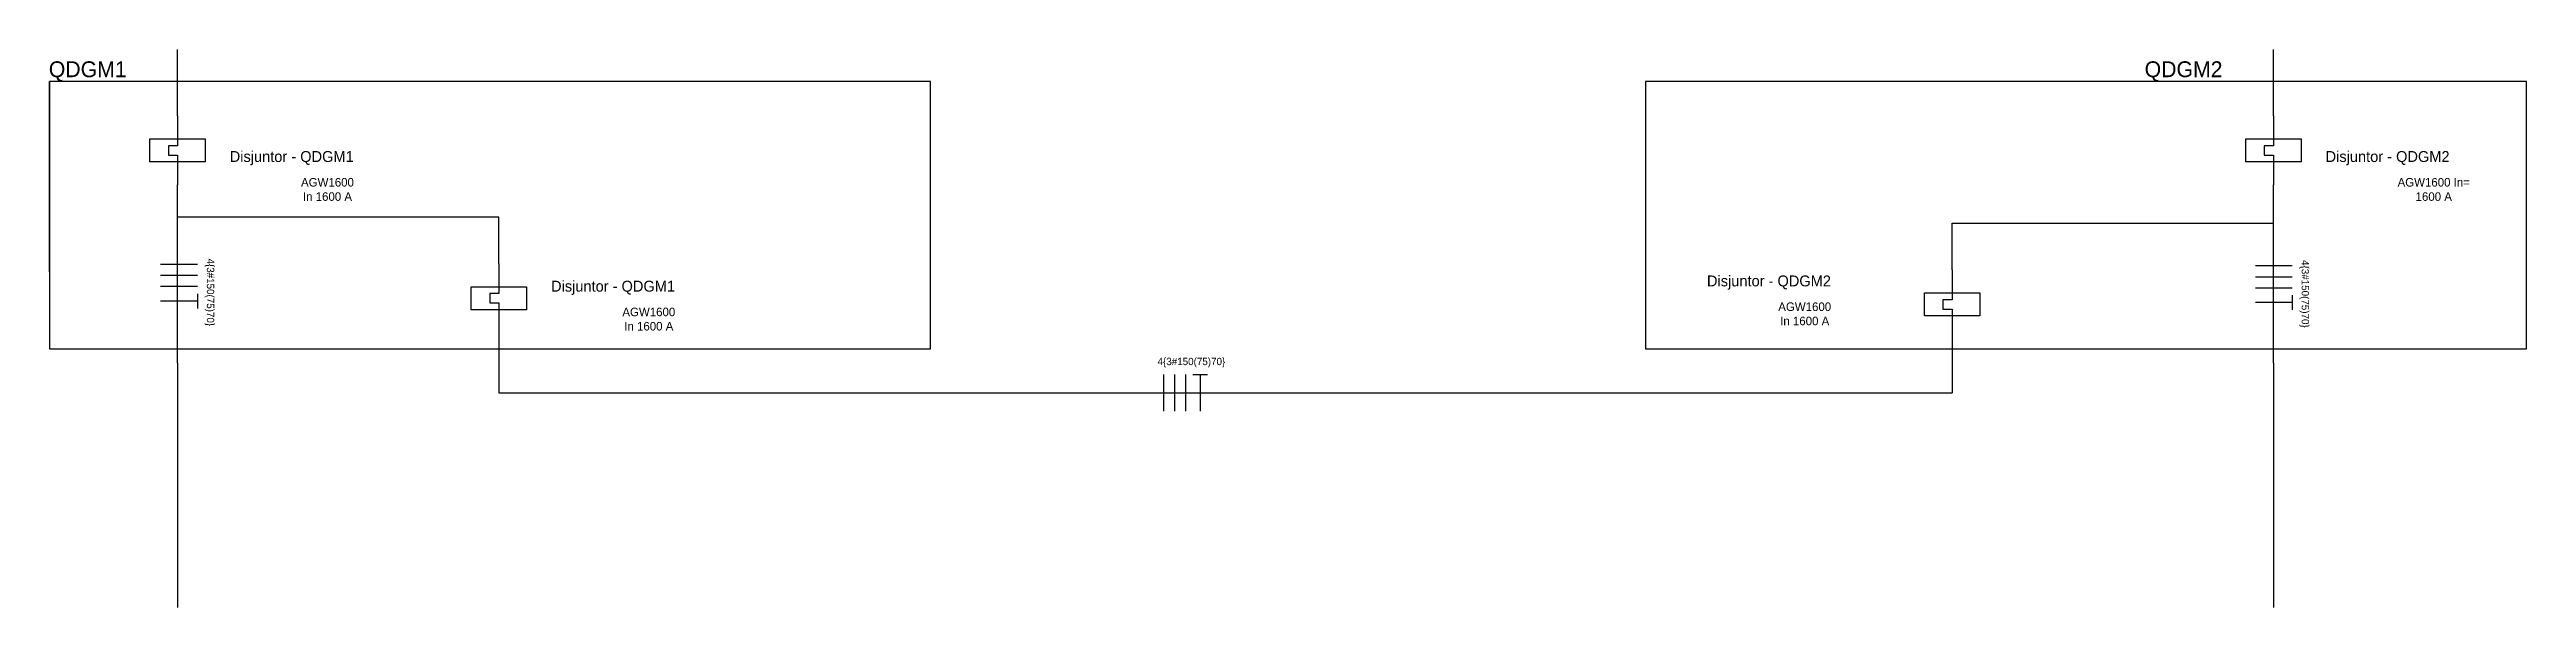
# Model space of a CAD drawing. Extents: x -543 to 641, y -146 to 322.
# Drawn here: x -459.5 to -325.1, y 8.1 to 38.4 of the extents above; entities that cross this region are included whole.
import ezdxf

# ---------------------------------------------------------------- set-up
doc = ezdxf.new("R2010")
doc.units = 0
doc.header["$MEASUREMENT"] = 0
doc.layers.add('ELET_UNIFILAR_TEXTO', color=4, linetype='Continuous')
doc.layers.add('ELT_UNIFILAR_DESENHO', color=5, linetype='Continuous')

msp = doc.modelspace()

# ---------------------------------------------------------------- texts
at = {"layer": 'ELET_UNIFILAR_TEXTO', "ltscale": 50}
for s, p in [('Disjuntor - QDGM1 ', (-449.703, 32.305)), ('Disjuntor - QDGM2 ', (-335.974, 32.305)), ('Disjuntor - QDGM1 ', (-432.266, 25.258)), ('Disjuntor - QDGM2 ', (-369.542, 25.544))]:
    msp.add_text(s, height=0.59177, dxfattribs=at).set_placement(p)
at = {"layer": 'ELET_UNIFILAR_TEXTO', "attachment_point": 1}
for s, insert, char_height, width in [('QDGM1', (-459.52, 37.775), 0.8616, 4.59511), ('\\pxsm1,qc;{\\H0.48889x;AGW1600 In= 1600 A \\H2.04545x; }', (-332.264, 31.433), 0.95165, 4.32015)]:
    msp.add_mtext(s, dxfattribs=dict(at, insert=insert, char_height=char_height, width=width))
for s, insert, char_height in [('QDGM2', (-345.791, 37.775), 0.8616), ('\\pxsm1,qc;{\\H0.48889x;AGW1600\\PIn 1600 A\\C7; \\H2.04545x; }', (-445.993, 31.433), 0.95165), ('\\pxsm1,qc;{\\H0.48889x;AGW1600\\PIn 1600 A \\H2.04545x;\\C7; }', (-428.556, 24.386), 0.95165), ('\\pxsm1,qc;{\\H0.48889x;AGW1600\\PIn 1600 A\\C7; \\H2.04545x; }', (-365.832, 24.672), 0.95165)]:
    msp.add_mtext(s, dxfattribs=dict(at, insert=insert, char_height=char_height))
at = {"layer": 'ELET_UNIFILAR_TEXTO', "char_height": 0.39879, "width": 3.11582, "attachment_point": 1, "rotation": 270}
for insert in [(-450.544, 27.059), (-336.873, 26.973)]:
    msp.add_mtext('\\A1;4\\{3#150(75)70\\}', dxfattribs=dict(at, insert=insert))
at = {"layer": 'ELT_UNIFILAR_DESENHO', "insert": (-399.356, 21.662), "char_height": 0.39879, "width": 3.11582, "attachment_point": 1}
msp.add_mtext('\\A1;4\\{3#150(75)70\\}', dxfattribs=at)

# ---------------------------------------------------------------- linework, layer by layer
at = {"layer": 'ELT_UNIFILAR_DESENHO'}
for p, q in [((-452.53, 34.807), (-452.53, 38.419)), ((-338.801, 34.807), (-338.801, 38.419)), ((-459.48, 26.336), (-459.48, 36.675)), ((-432.345, 36.675), (-459.48, 36.675)), ((-459.48, 36.675), (-459.48, 22.157)), ((-411.667, 36.675), (-432.345, 36.675)), ((-411.667, 26.336), (-411.667, 36.675)), ((-345.751, 36.675), (-372.885, 36.675)), ((-372.885, 36.675), (-372.885, 22.157)), ((-325.073, 36.675), (-345.751, 36.675)), ((-325.073, 26.336), (-325.073, 36.675)), ((-435.093, 29.311), (-452.53, 29.311)), ((-435.093, 26.775), (-435.093, 29.311)), ((-356.239, 26.435), (-356.239, 28.971)), ((-356.239, 28.971), (-338.801, 28.971)), ((-451.458, 26.738), (-453.452, 26.738)), ((-451.458, 26.139), (-453.452, 26.139)), ((-451.458, 25.541), (-453.452, 25.541)), ((-411.667, 22.157), (-411.667, 26.336)), ((-337.786, 26.652), (-339.78, 26.652)), ((-337.786, 26.053), (-339.78, 26.053)), ((-325.073, 22.157), (-325.073, 26.336)), ((-451.458, 24.746), (-453.452, 24.746)), ((-451.458, 25.145), (-451.458, 24.348)), ((-337.786, 25.455), (-339.78, 25.455)), ((-337.786, 24.66), (-339.78, 24.66)), ((-337.786, 25.059), (-337.786, 24.262)), ((-435.093, 23.026), (-435.093, 21.303)), ((-459.48, 22.157), (-411.667, 22.157)), ((-372.885, 22.157), (-325.073, 22.157)), ((-356.239, 22.686), (-356.239, 20.963)), ((-452.53, 21.383), (-452.53, 8.09)), ((-435.093, 21.303), (-435.093, 19.752)), ((-399.035, 20.749), (-399.035, 18.755)), ((-398.436, 20.749), (-398.436, 18.755)), ((-397.838, 20.749), (-397.838, 18.755)), ((-397.442, 20.749), (-396.645, 20.749)), ((-397.043, 20.749), (-397.043, 18.755)), ((-356.239, 20.963), (-356.239, 19.752)), ((-338.801, 21.383), (-338.801, 8.09)), ((-435.093, 19.752), (-363.532, 19.752)), ((-363.532, 19.752), (-356.239, 19.752))]:
    msp.add_line(p, q, dxfattribs=at)
at = {"layer": 'ELT_UNIFILAR_DESENHO', "ltscale": 50}
for p, q in [((-452.53, 34.807), (-452.53, 33.557)), ((-452.53, 34.807), (-452.53, 33.557)), ((-452.53, 34.807), (-452.53, 33.557)), ((-452.53, 34.807), (-452.53, 33.557)), ((-338.801, 34.807), (-338.801, 33.557)), ((-338.801, 34.807), (-338.801, 33.557)), ((-338.801, 34.807), (-338.801, 33.557)), ((-338.801, 34.807), (-338.801, 33.557)), ((-453.03, 33.182), (-453.03, 32.682)), ((-452.53, 33.182), (-453.03, 33.182)), ((-453.03, 33.182), (-453.03, 32.682)), ((-452.53, 33.182), (-453.03, 33.182)), ((-453.03, 33.182), (-453.03, 32.682)), ((-452.53, 33.182), (-453.03, 33.182)), ((-453.03, 33.182), (-453.03, 32.682)), ((-452.53, 33.182), (-453.03, 33.182)), ((-453.03, 32.682), (-452.53, 32.682)), ((-453.03, 32.682), (-452.53, 32.682)), ((-453.03, 32.682), (-452.53, 32.682)), ((-453.03, 32.682), (-452.53, 32.682)), ((-452.53, 33.557), (-452.53, 33.182)), ((-452.53, 33.557), (-452.53, 33.182)), ((-452.53, 33.557), (-452.53, 33.182)), ((-452.53, 33.557), (-452.53, 33.182)), ((-452.53, 32.682), (-452.53, 32.307)), ((-452.53, 32.682), (-452.53, 32.307)), ((-452.53, 32.682), (-452.53, 32.307)), ((-452.53, 32.682), (-452.53, 32.307)), ((-452.53, 32.307), (-452.53, 31.057)), ((-452.53, 32.307), (-452.53, 31.057)), ((-452.53, 32.307), (-452.53, 31.057)), ((-452.53, 32.307), (-452.53, 31.057)), ((-339.301, 33.182), (-339.301, 32.682)), ((-338.801, 33.182), (-339.301, 33.182)), ((-339.301, 33.182), (-339.301, 32.682)), ((-338.801, 33.182), (-339.301, 33.182)), ((-339.301, 33.182), (-339.301, 32.682)), ((-338.801, 33.182), (-339.301, 33.182)), ((-339.301, 33.182), (-339.301, 32.682)), ((-338.801, 33.182), (-339.301, 33.182)), ((-339.301, 32.682), (-338.801, 32.682)), ((-339.301, 32.682), (-338.801, 32.682)), ((-339.301, 32.682), (-338.801, 32.682)), ((-339.301, 32.682), (-338.801, 32.682)), ((-338.801, 33.557), (-338.801, 33.182)), ((-338.801, 33.557), (-338.801, 33.182)), ((-338.801, 33.557), (-338.801, 33.182)), ((-338.801, 33.557), (-338.801, 33.182)), ((-338.801, 32.682), (-338.801, 32.307)), ((-338.801, 32.682), (-338.801, 32.307)), ((-338.801, 32.682), (-338.801, 32.307)), ((-338.801, 32.682), (-338.801, 32.307)), ((-338.801, 32.307), (-338.801, 31.057)), ((-338.801, 32.307), (-338.801, 31.057)), ((-338.801, 32.307), (-338.801, 31.057)), ((-338.801, 32.307), (-338.801, 31.057)), ((-435.093, 26.775), (-435.093, 25.525)), ((-435.093, 26.775), (-435.093, 25.525)), ((-435.093, 26.775), (-435.093, 25.525)), ((-435.093, 26.775), (-435.093, 25.525)), ((-356.239, 26.435), (-356.239, 25.185)), ((-356.239, 26.435), (-356.239, 25.185)), ((-356.239, 26.435), (-356.239, 25.185)), ((-356.239, 26.435), (-356.239, 25.185)), ((-435.593, 25.15), (-435.593, 24.651)), ((-435.093, 25.15), (-435.593, 25.15)), ((-435.593, 25.15), (-435.593, 24.651)), ((-435.093, 25.15), (-435.593, 25.15)), ((-435.593, 25.15), (-435.593, 24.651)), ((-435.093, 25.15), (-435.593, 25.15)), ((-435.593, 25.15), (-435.593, 24.651)), ((-435.093, 25.15), (-435.593, 25.15)), ((-435.593, 24.651), (-435.093, 24.651)), ((-435.593, 24.651), (-435.093, 24.651)), ((-435.593, 24.651), (-435.093, 24.651)), ((-435.593, 24.651), (-435.093, 24.651)), ((-435.093, 25.525), (-435.093, 25.15)), ((-435.093, 25.525), (-435.093, 25.15)), ((-435.093, 25.525), (-435.093, 25.15)), ((-435.093, 25.525), (-435.093, 25.15)), ((-435.093, 24.651), (-435.093, 24.276)), ((-435.093, 24.651), (-435.093, 24.276)), ((-435.093, 24.651), (-435.093, 24.276)), ((-435.093, 24.651), (-435.093, 24.276)), ((-435.093, 24.276), (-435.093, 23.026)), ((-435.093, 24.276), (-435.093, 23.026)), ((-435.093, 24.276), (-435.093, 23.026)), ((-435.093, 24.276), (-435.093, 23.026)), ((-356.738, 24.81), (-356.738, 24.311)), ((-356.239, 24.81), (-356.738, 24.81)), ((-356.738, 24.81), (-356.738, 24.311)), ((-356.239, 24.81), (-356.738, 24.81)), ((-356.738, 24.81), (-356.738, 24.311)), ((-356.239, 24.81), (-356.738, 24.81)), ((-356.738, 24.81), (-356.738, 24.311)), ((-356.239, 24.81), (-356.738, 24.81)), ((-356.738, 24.311), (-356.239, 24.311)), ((-356.738, 24.311), (-356.239, 24.311)), ((-356.738, 24.311), (-356.239, 24.311)), ((-356.738, 24.311), (-356.239, 24.311)), ((-356.239, 25.185), (-356.239, 24.81)), ((-356.239, 25.185), (-356.239, 24.81)), ((-356.239, 25.185), (-356.239, 24.81)), ((-356.239, 25.185), (-356.239, 24.81)), ((-356.239, 24.311), (-356.239, 23.936)), ((-356.239, 24.311), (-356.239, 23.936)), ((-356.239, 24.311), (-356.239, 23.936)), ((-356.239, 24.311), (-356.239, 23.936)), ((-356.239, 23.936), (-356.239, 22.686)), ((-356.239, 23.936), (-356.239, 22.686)), ((-356.239, 23.936), (-356.239, 22.686)), ((-356.239, 23.936), (-356.239, 22.686))]:
    msp.add_line(p, q, dxfattribs=at)
at = {"layer": 'ELT_UNIFILAR_DESENHO', "linetype": 'ByBlock'}
for p, q in [((-452.53, 21.383), (-452.53, 31.057)), ((-338.801, 21.383), (-338.801, 31.057))]:
    msp.add_line(p, q, dxfattribs=at)
at = {"layer": 'ELT_UNIFILAR_DESENHO'}
for points in [[(-454.03, 33.557), (-451.03, 33.557), (-451.03, 32.307), (-454.03, 32.307)], [(-454.03, 33.557), (-451.03, 33.557), (-451.03, 32.307), (-454.03, 32.307)], [(-454.03, 33.557), (-451.03, 33.557), (-451.03, 32.307), (-454.03, 32.307)], [(-454.03, 33.557), (-451.03, 33.557), (-451.03, 32.307), (-454.03, 32.307)], [(-340.301, 33.557), (-337.301, 33.557), (-337.301, 32.307), (-340.301, 32.307)], [(-340.301, 33.557), (-337.301, 33.557), (-337.301, 32.307), (-340.301, 32.307)], [(-340.301, 33.557), (-337.301, 33.557), (-337.301, 32.307), (-340.301, 32.307)], [(-340.301, 33.557), (-337.301, 33.557), (-337.301, 32.307), (-340.301, 32.307)], [(-436.593, 25.525), (-433.593, 25.525), (-433.593, 24.276), (-436.593, 24.276)], [(-436.593, 25.525), (-433.593, 25.525), (-433.593, 24.276), (-436.593, 24.276)], [(-436.593, 25.525), (-433.593, 25.525), (-433.593, 24.276), (-436.593, 24.276)], [(-436.593, 25.525), (-433.593, 25.525), (-433.593, 24.276), (-436.593, 24.276)], [(-357.738, 25.185), (-354.739, 25.185), (-354.739, 23.936), (-357.738, 23.936)], [(-357.738, 25.185), (-354.739, 25.185), (-354.739, 23.936), (-357.738, 23.936)], [(-357.738, 25.185), (-354.739, 25.185), (-354.739, 23.936), (-357.738, 23.936)], [(-357.738, 25.185), (-354.739, 25.185), (-354.739, 23.936), (-357.738, 23.936)]]:
    msp.add_lwpolyline(points, close=True, dxfattribs=at)

msp.set_redraw_order([(e.dxf.handle, doc.entitydb.next_handle()) for e in msp.query("TEXT MTEXT ATTDEF DIMENSION ARC_DIMENSION")])  # texts and dimensions are drawn at this point

doc.saveas('drawing.dxf')
